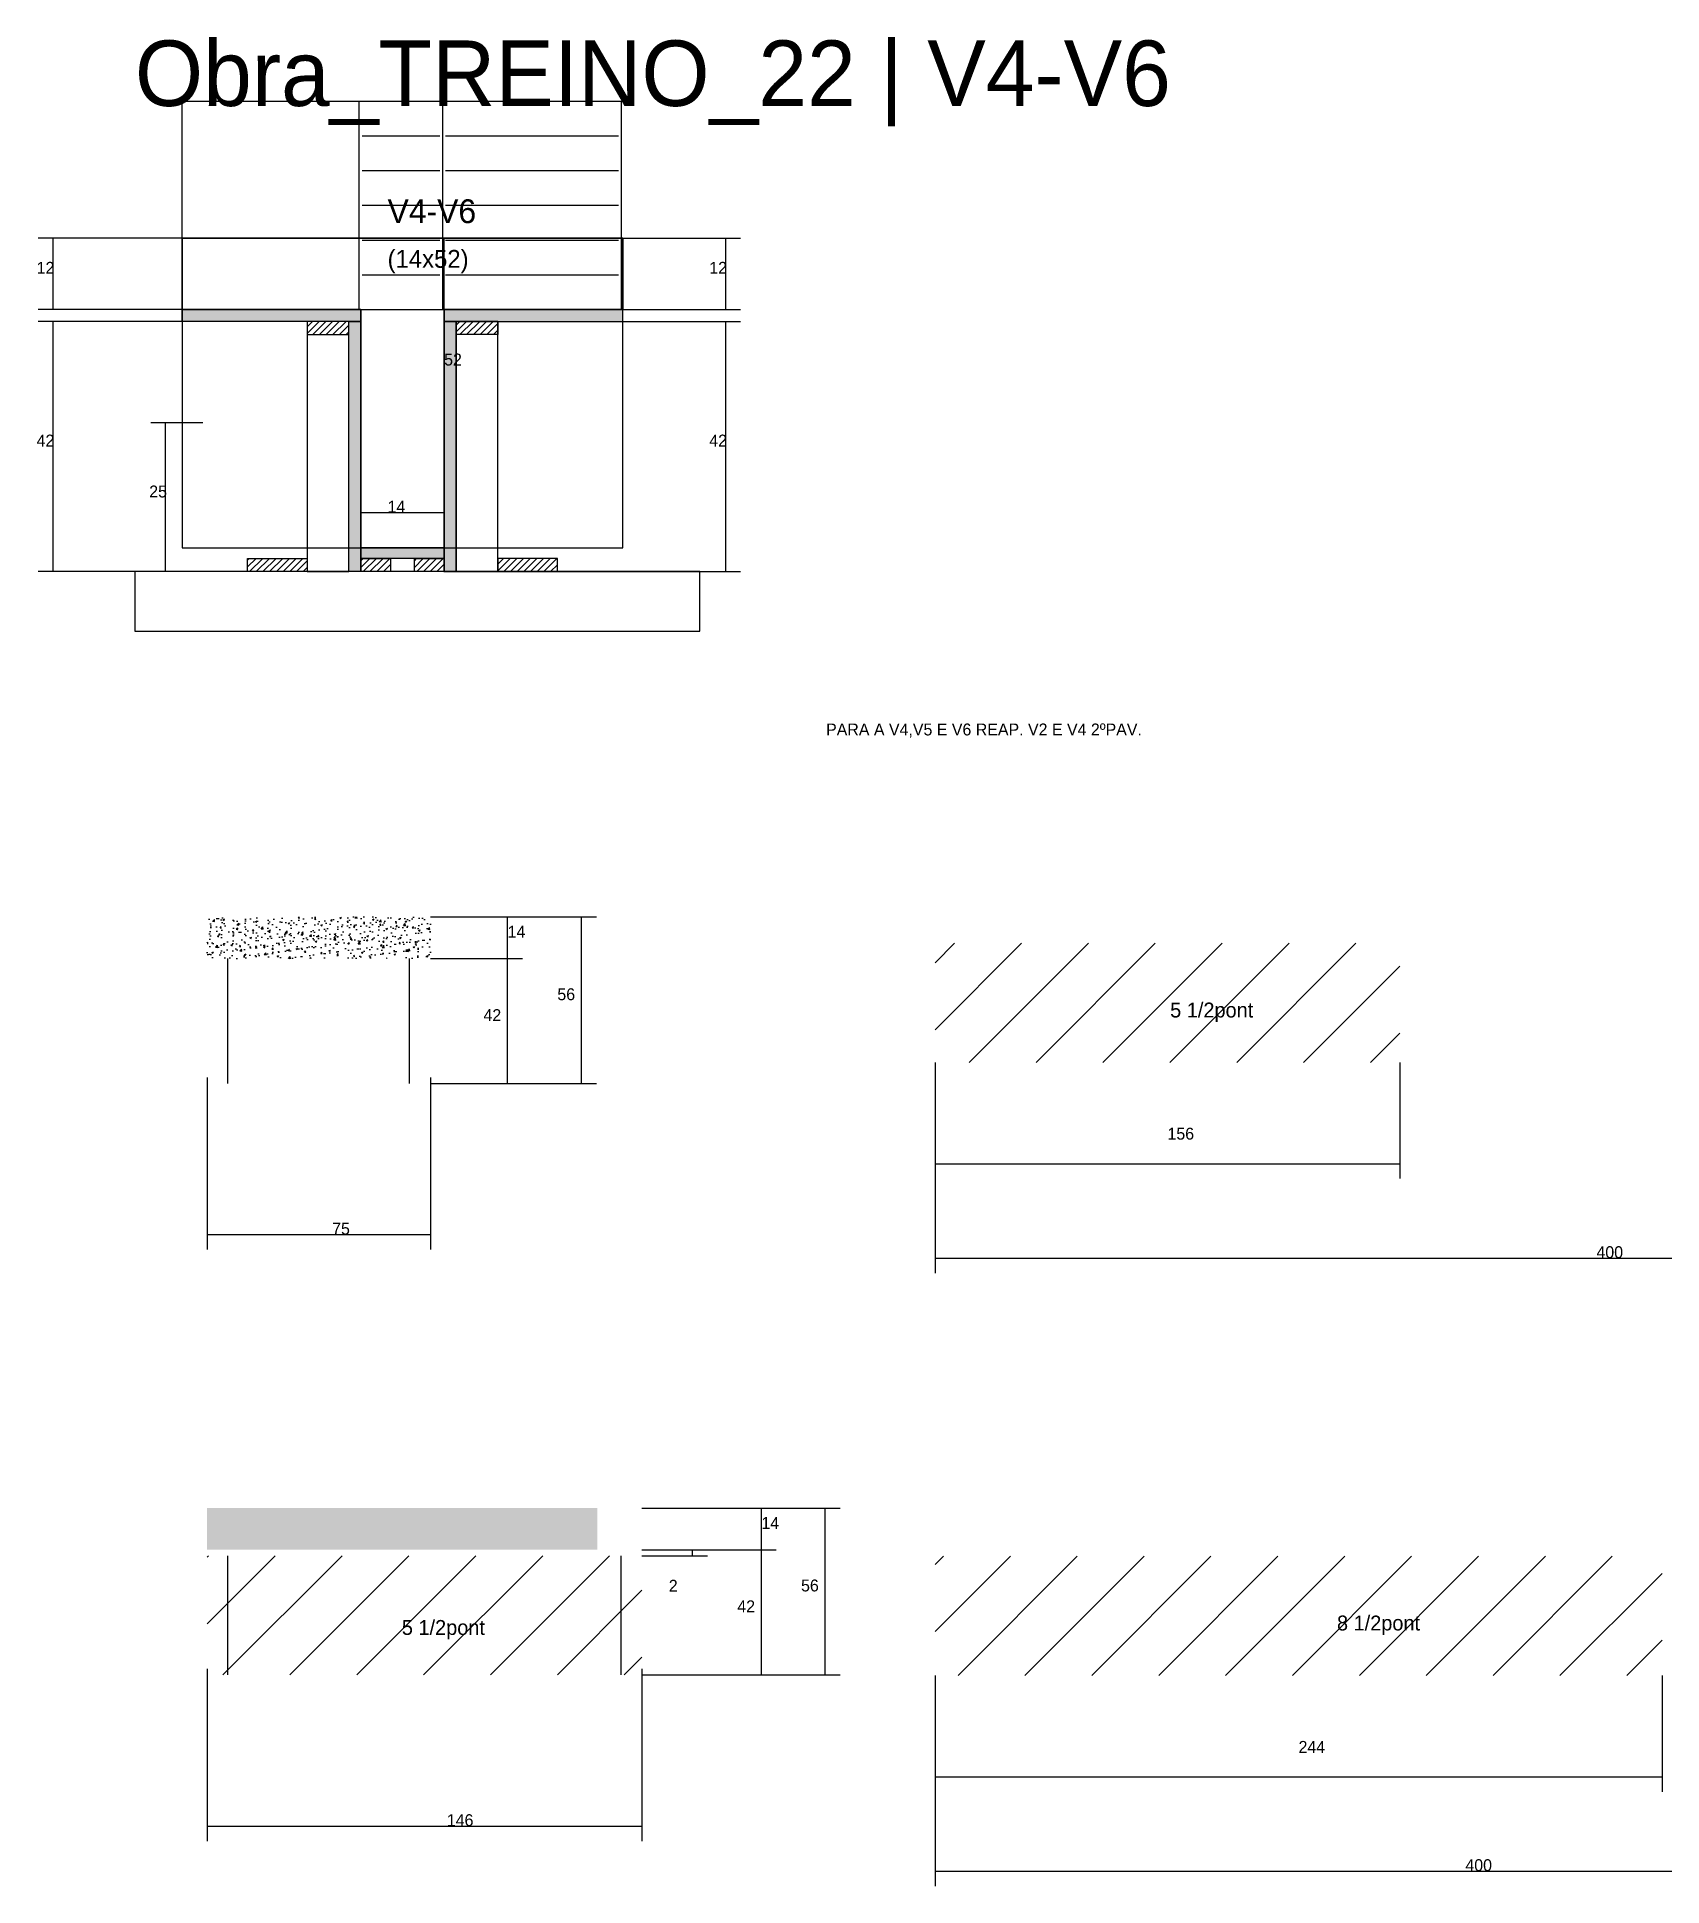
# Model space of a CAD drawing. Header units: metres. Extents: x -41 to 34800, y -36000 to 1848.
# Drawn here: x 2947 to 3493, y -29458 to -28837 of the extents above; entities that cross this region are included whole.
import ezdxf

# ---------------------------------------------------------------- set-up
doc = ezdxf.new("R2010")
doc.units = ezdxf.units.M
for name, color, linetype in [('CONCRETO', 251, 'Continuous'), ('COTA', 4, 'Continuous'), ('Cota Seção (2x)', 4, 'Continuous'), ('Hachura', 253, 'Continuous'), ('LABEL_ID', 3, 'Continuous'), ('Madeira', 126, 'Continuous'), ('NOMENCLATURA', 7, 'Continuous'), ('Painéis', 200, 'Continuous'), ('PONTALETE', 2, 'Continuous'), ('SARR_2.2x7', 40, 'Continuous'), ('Texto Seção', 7, 'Continuous')]:
    doc.layers.add(name, color=color, linetype=linetype)

msp = doc.modelspace()

# ---------------------------------------------------------------- texts
at = {"layer": 'COTA'}
for s, p in [('12', (2947, -28916.33)), ('12', (3172.8, -28916.33)), ('42', (2947, -28974.33)), ('42', (3172.8, -28974.33)), ('25', (2984.8, -28991.43)), ('14', (3105.1, -29139.23)), ('56', (3121.8, -29160.23)), ('42', (3097, -29167.23)), ('156', (3326.6, -29207.03)), ('75', (3046.2, -29238.93)), ('400', (3470.6, -29246.83)), ('14', (3190.3, -29337.73)), ('2', (3159.2, -29358.83)), ('56', (3203.6, -29358.73)), ('42', (3182.2, -29365.73)), ('244', (3370.6, -29412.93)), ('146', (3084.7, -29437.53)), ('400', (3426.6, -29452.63))]:
    msp.add_text(s, height=4, dxfattribs=at).set_placement(p)
at = {"layer": 'Cota Seção (2x)'}
for s, p in [('52', (3083.8, -28947.13)), ('14', (3064.8, -28996.53))]:
    msp.add_text(s, height=4, dxfattribs=at).set_placement(p)
at = {"layer": 'LABEL_ID'}
msp.add_text('Obra_TREINO_22 | V4-V6', height=22, dxfattribs=at).set_placement((2980, -28860))
at = {"layer": 'NOMENCLATURA'}
for s, p in [('5 1/2pont', (3327.5, -29166.03)), ('5 1/2pont', (3069.6, -29373.33)), ('8 1/2pont', (3383.5, -29371.83))]:
    msp.add_text(s, height=5, dxfattribs=at).set_placement(p)
at = {"layer": 'PONTALETE'}
msp.add_text('PARA A V4,V5 E V6 REAP. V2 E V4 2ºPAV.', height=4, dxfattribs=at).set_placement((3212, -29071.33))
at = {"layer": 'Texto Seção'}
for s, height, p in [('V4-V6', 8, (3064.8, -28899.33)), ('(14x52)', 6, (3064.8, -28914.33))]:
    msp.add_text(s, height=height, dxfattribs=at).set_placement(p)

# ---------------------------------------------------------------- hatches: boundary and pattern name
at = {"layer": 'COTA'}
h = msp.add_hatch(dxfattribs=at)
h.set_pattern_fill('AR-CONC', scale=0.03)
h.paths.add_polyline_path([(3004.2, -29132.23), (3004.2, -29146.23), (3079.2, -29146.23), (3079.2, -29132.23)])
h = msp.add_hatch(dxfattribs=at)
h.set_pattern_fill('AR-CONC', scale=0.03)
h.paths.add_polyline_path([(3004.2, -29330.73), (3004.2, -29344.73), (3135.2, -29344.73), (3135.2, -29330.73)])
at = {"layer": 'Hachura'}
h = msp.add_hatch(color=8, dxfattribs=at)
h.dxf.hatch_style = 1
h.paths.add_polyline_path([(2995.8, -28932.33), (2995.8, -28928.33), (2995.8, -28928.33), (3055.8, -28928.33), (3055.8, -28928.33), (3055.8, -28932.33), (3055.8, -28932.33), (2995.8, -28932.33)])
h = msp.add_hatch(color=8, dxfattribs=at)
h.dxf.hatch_style = 1
h.paths.add_polyline_path([(3143.8, -28932.33), (3143.8, -28928.33), (3143.8, -28928.33), (3083.8, -28928.33), (3083.8, -28928.33), (3083.8, -28932.33), (3083.8, -28932.33), (3143.8, -28932.33)])
h = msp.add_hatch(dxfattribs=at)
h.set_pattern_fill('ANSI31', scale=0.5)
h.paths.add_polyline_path([(3037.8, -28932.33), (3037.8, -28936.73), (3037.8, -28936.73), (3051.8, -28936.73), (3051.8, -28936.73), (3051.8, -28932.33), (3051.8, -28932.33), (3037.8, -28932.33)])
h = msp.add_hatch(color=8, dxfattribs=at)
h.dxf.hatch_style = 1
h.paths.add_polyline_path([(3051.8, -28932.33), (3055.8, -28932.33), (3055.8, -28932.33), (3055.8, -29016.33), (3055.8, -29016.33), (3051.8, -29016.33), (3051.8, -29016.33), (3051.8, -28932.33)])
h = msp.add_hatch(color=8, dxfattribs=at)
h.dxf.hatch_style = 1
h.paths.add_polyline_path([(3087.8, -28932.33), (3083.8, -28932.33), (3083.8, -28932.33), (3083.8, -29016.33), (3083.8, -29016.33), (3087.8, -29016.33), (3087.8, -29016.33), (3087.8, -28932.33)])
h = msp.add_hatch(dxfattribs=at)
h.set_pattern_fill('ANSI31', scale=0.5)
h.paths.add_polyline_path([(3101.8, -28932.33), (3101.8, -28936.73), (3101.8, -28936.73), (3087.8, -28936.73), (3087.8, -28936.73), (3087.8, -28932.33), (3087.8, -28932.33), (3101.8, -28932.33)])
h = msp.add_hatch(color=8, dxfattribs=at)
h.dxf.hatch_style = 1
h.paths.add_polyline_path([(3055.8, -29011.93), (3055.8, -29008.33), (3055.8, -29008.33), (3083.8, -29008.33), (3083.8, -29008.33), (3083.8, -29011.93), (3083.8, -29011.93), (3055.8, -29011.93)])
h = msp.add_hatch(dxfattribs=at)
h.set_pattern_fill('ANSI31', scale=0.5)
h.paths.add_polyline_path([(3017.8, -29016.33), (3017.8, -29011.93), (3017.8, -29011.93), (3037.8, -29011.93), (3037.8, -29011.93), (3037.8, -29016.33), (3037.8, -29016.33), (3017.8, -29016.33)])
h = msp.add_hatch(dxfattribs=at)
h.set_pattern_fill('ANSI31', scale=0.5)
h.paths.add_polyline_path([(3055.8, -29016.33), (3055.8, -29011.93), (3055.8, -29011.93), (3065.8, -29011.93), (3065.8, -29011.93), (3065.8, -29016.33), (3065.8, -29016.33), (3055.8, -29016.33)])
h = msp.add_hatch(dxfattribs=at)
h.set_pattern_fill('ANSI31', scale=0.5)
h.paths.add_polyline_path([(3073.8, -29016.33), (3073.8, -29011.93), (3073.8, -29011.93), (3083.8, -29011.93), (3083.8, -29011.93), (3083.8, -29016.33), (3083.8, -29016.33), (3073.8, -29016.33)])
h = msp.add_hatch(dxfattribs=at)
h.set_pattern_fill('ANSI31', scale=0.5)
h.paths.add_polyline_path([(3121.8, -29016.33), (3121.8, -29011.93), (3121.8, -29011.93), (3101.8, -29011.93), (3101.8, -29011.93), (3101.8, -29016.33), (3101.8, -29016.33), (3121.8, -29016.33)])
h = msp.add_hatch(dxfattribs=at)
h.set_pattern_fill('ANSI31', scale=5)
h.paths.add_polyline_path([(3404.6, -29181.13), (3404.6, -29141.13), (3248.6, -29141.13), (3248.6, -29181.13)])
h = msp.add_hatch(dxfattribs=at)
h.set_pattern_fill('ANSI31', scale=5)
h.paths.add_polyline_path([(3150.2, -29386.73), (3150.2, -29346.73), (3004.2, -29346.73), (3004.2, -29386.73)])
h = msp.add_hatch(dxfattribs=at)
h.set_pattern_fill('ANSI31', scale=5)
h.paths.add_polyline_path([(3492.6, -29346.93), (3248.6, -29346.93), (3248.6, -29386.93), (3492.6, -29386.93)])

# ---------------------------------------------------------------- linework, layer by layer
at = {"layer": 'CONCRETO'}
for points in [[(3083.8, -28928.33), (3083.8, -28938.33), (3083.8, -29008.33), (3055.8, -29008.33), (3055.8, -28928.33), (2995.8, -28928.33), (2995.8, -28904.33), (3083.8, -28904.33), (3143.8, -28904.33), (3143.8, -28928.33)], [(2995.8, -29008.33), (3143.8, -29008.33), (3143.8, -28904.33), (2995.8, -28904.33)]]:
    msp.add_lwpolyline(points, close=True, dxfattribs=at)
at = {"layer": 'COTA'}
for p, q in [((2995.8, -28904.33), (2947.5, -28904.33)), ((2952.5, -28928.33), (2952.5, -28904.33)), ((3143.8, -28904.33), (3183.3, -28904.33)), ((3178.3, -28928.33), (3178.3, -28904.33)), ((2995.8, -28928.33), (2947.5, -28928.33)), ((3143.8, -28928.33), (3183.3, -28928.33)), ((2995.8, -28932.33), (2947.5, -28932.33)), ((2952.5, -29016.33), (2952.5, -28932.33)), ((3101.8, -28932.33), (3183.3, -28932.33)), ((3178.3, -29016.33), (3178.3, -28932.33)), ((3002.8, -28966.43), (2985.3, -28966.43)), ((2990.3, -29016.33), (2990.3, -28966.43)), ((3017.8, -29016.33), (2947.5, -29016.33)), ((3002.8, -29016.33), (2985.3, -29016.33)), ((3121.8, -29016.33), (3183.3, -29016.33)), ((3079.2, -29132.23), (3110.1, -29132.23)), ((3079.2, -29132.23), (3134.9, -29132.23)), ((3105.1, -29146.23), (3105.1, -29132.23)), ((3129.9, -29188.23), (3129.9, -29132.23)), ((3079.2, -29146.23), (3110.1, -29146.23)), ((3079.2, -29146.23), (3110.1, -29146.23)), ((3105.1, -29188.23), (3105.1, -29146.23)), ((3248.6, -29181.13), (3248.6, -29251.83)), ((3248.6, -29181.13), (3248.6, -29220.13)), ((3404.6, -29181.13), (3404.6, -29220.13)), ((3004.2, -29186.23), (3004.2, -29243.93)), ((3079.2, -29186.23), (3079.2, -29243.93)), ((3079.2, -29188.23), (3110.1, -29188.23)), ((3079.2, -29188.23), (3134.9, -29188.23)), ((3248.6, -29215.13), (3404.6, -29215.13)), ((3004.2, -29238.93), (3079.2, -29238.93)), ((3248.6, -29246.83), (3648.6, -29246.83)), ((3150.2, -29330.73), (3195.3, -29330.73)), ((3150.2, -29330.73), (3216.7, -29330.73)), ((3190.3, -29344.73), (3190.3, -29330.73)), ((3211.7, -29386.73), (3211.7, -29330.73)), ((3150.2, -29344.73), (3195.3, -29344.73)), ((3150.2, -29344.73), (3195.3, -29344.73)), ((3150.2, -29344.73), (3172.2, -29344.73)), ((3167.2, -29346.73), (3167.2, -29344.73)), ((3190.3, -29386.73), (3190.3, -29344.73)), ((3150.2, -29346.73), (3172.2, -29346.73)), ((3004.2, -29384.73), (3004.2, -29442.53)), ((3150.2, -29384.73), (3150.2, -29442.53)), ((3150.2, -29386.73), (3195.3, -29386.73)), ((3150.2, -29386.73), (3216.7, -29386.73)), ((3248.6, -29386.93), (3248.6, -29426.03)), ((3248.6, -29386.93), (3248.6, -29457.63)), ((3492.6, -29386.93), (3492.6, -29426.03)), ((3248.6, -29421.03), (3492.6, -29421.03)), ((3004.2, -29437.53), (3150.2, -29437.53)), ((3248.6, -29452.63), (3648.6, -29452.63))]:
    msp.add_line(p, q, dxfattribs=at)
at = {"layer": 'Cota Seção (2x)'}
for p, q in [((3055.8, -28904.33), (3088.8, -28904.33)), ((3083.8, -29008.33), (3083.8, -28904.33)), ((3055.8, -29008.33), (3055.8, -28991.53)), ((3083.8, -29008.33), (3083.8, -28991.53)), ((3055.8, -28996.53), (3083.8, -28996.53)), ((3055.8, -29008.33), (3088.8, -29008.33))]:
    msp.add_line(p, q, dxfattribs=at)
at = {"layer": 'Madeira'}
for points in [[(3037.8, -28932.33), (3037.8, -28936.73), (3051.8, -28936.73), (3051.8, -28932.33)], [(3037.8, -29016.33), (3051.8, -29016.33), (3051.8, -28932.33), (3037.8, -28932.33)], [(3101.8, -28932.33), (3101.8, -28936.73), (3087.8, -28936.73), (3087.8, -28932.33)], [(3101.8, -28932.33), (3087.8, -28932.33), (3087.8, -29016.33), (3101.8, -29016.33)], [(2980, -29036.33), (3169.6, -29036.33), (3169.6, -29016.33), (2980, -29016.33)], [(3017.8, -29016.33), (3017.8, -29011.93), (3037.8, -29011.93), (3037.8, -29016.33)], [(3055.8, -29016.33), (3055.8, -29011.93), (3065.8, -29011.93), (3065.8, -29016.33)], [(3073.8, -29016.33), (3073.8, -29011.93), (3083.8, -29011.93), (3083.8, -29016.33)], [(3121.8, -29016.33), (3121.8, -29011.93), (3101.8, -29011.93), (3101.8, -29016.33)]]:
    msp.add_lwpolyline(points, close=True, dxfattribs=at)
at = {"layer": 'Painéis'}
for p, q in [((2995.8, -28858.33), (3055.3, -28858.33)), ((2995.8, -28928.33), (2995.8, -28858.33)), ((3055.3, -28928.33), (3055.3, -28858.33)), ((3055.3, -28858.33), (3083.3, -28858.33)), ((3055.3, -28928.33), (3055.3, -28858.33)), ((3083.3, -28928.33), (3083.3, -28858.33)), ((3083.3, -28858.33), (3143.3, -28858.33)), ((3083.3, -28928.33), (3083.3, -28858.33)), ((3143.3, -28928.33), (3143.3, -28858.33)), ((2995.8, -28928.33), (3055.8, -28928.33)), ((2995.8, -28932.33), (2995.8, -28928.33)), ((2995.8, -28928.33), (3055.3, -28928.33)), ((3055.3, -28928.33), (3083.3, -28928.33)), ((3055.8, -28932.33), (3055.8, -28928.33)), ((3083.3, -28928.33), (3143.3, -28928.33)), ((3083.8, -28928.33), (3143.8, -28928.33)), ((3083.8, -28932.33), (3083.8, -28928.33)), ((3143.8, -28932.33), (3143.8, -28928.33)), ((3055.8, -29016.33), (3055.8, -28932.33)), ((3083.8, -29016.33), (3083.8, -28932.33))]:
    msp.add_line(p, q, dxfattribs=at)
for points in [[(2995.8, -28932.33), (2995.8, -28928.33), (3055.8, -28928.33), (3055.8, -28932.33)], [(3143.8, -28932.33), (3143.8, -28928.33), (3083.8, -28928.33), (3083.8, -28932.33)], [(3051.8, -28932.33), (3055.8, -28932.33), (3055.8, -29016.33), (3051.8, -29016.33)], [(3087.8, -28932.33), (3083.8, -28932.33), (3083.8, -29016.33), (3087.8, -29016.33)], [(3055.8, -29011.93), (3055.8, -29008.33), (3083.8, -29008.33), (3083.8, -29011.93)]]:
    msp.add_lwpolyline(points, close=True, dxfattribs=at)
at = {"layer": 'SARR_2.2x7'}
for p, q in [((3056.3, -28870), (3082.3, -28870)), ((3084.3, -28870), (3142.3, -28870)), ((3056.3, -28881.67), (3082.3, -28881.67)), ((3084.3, -28881.67), (3142.3, -28881.67)), ((3056.3, -28893.33), (3082.3, -28893.33)), ((3084.3, -28893.33), (3142.3, -28893.33)), ((3056.3, -28905), (3082.3, -28905)), ((3084.3, -28905), (3142.3, -28905)), ((3056.3, -28916.67), (3082.3, -28916.67)), ((3084.3, -28916.67), (3142.3, -28916.67)), ((3011.2, -29188.23), (3011.2, -29146.23)), ((3072.2, -29188.23), (3072.2, -29146.23)), ((3011.2, -29386.73), (3011.2, -29346.73)), ((3143.2, -29386.73), (3143.2, -29346.73))]:
    msp.add_line(p, q, dxfattribs=at)

msp.set_redraw_order([(e.dxf.handle, doc.entitydb.next_handle()) for e in msp.query("TEXT MTEXT ATTDEF DIMENSION ARC_DIMENSION")])  # texts and dimensions are drawn at this point

doc.saveas('drawing.dxf')
